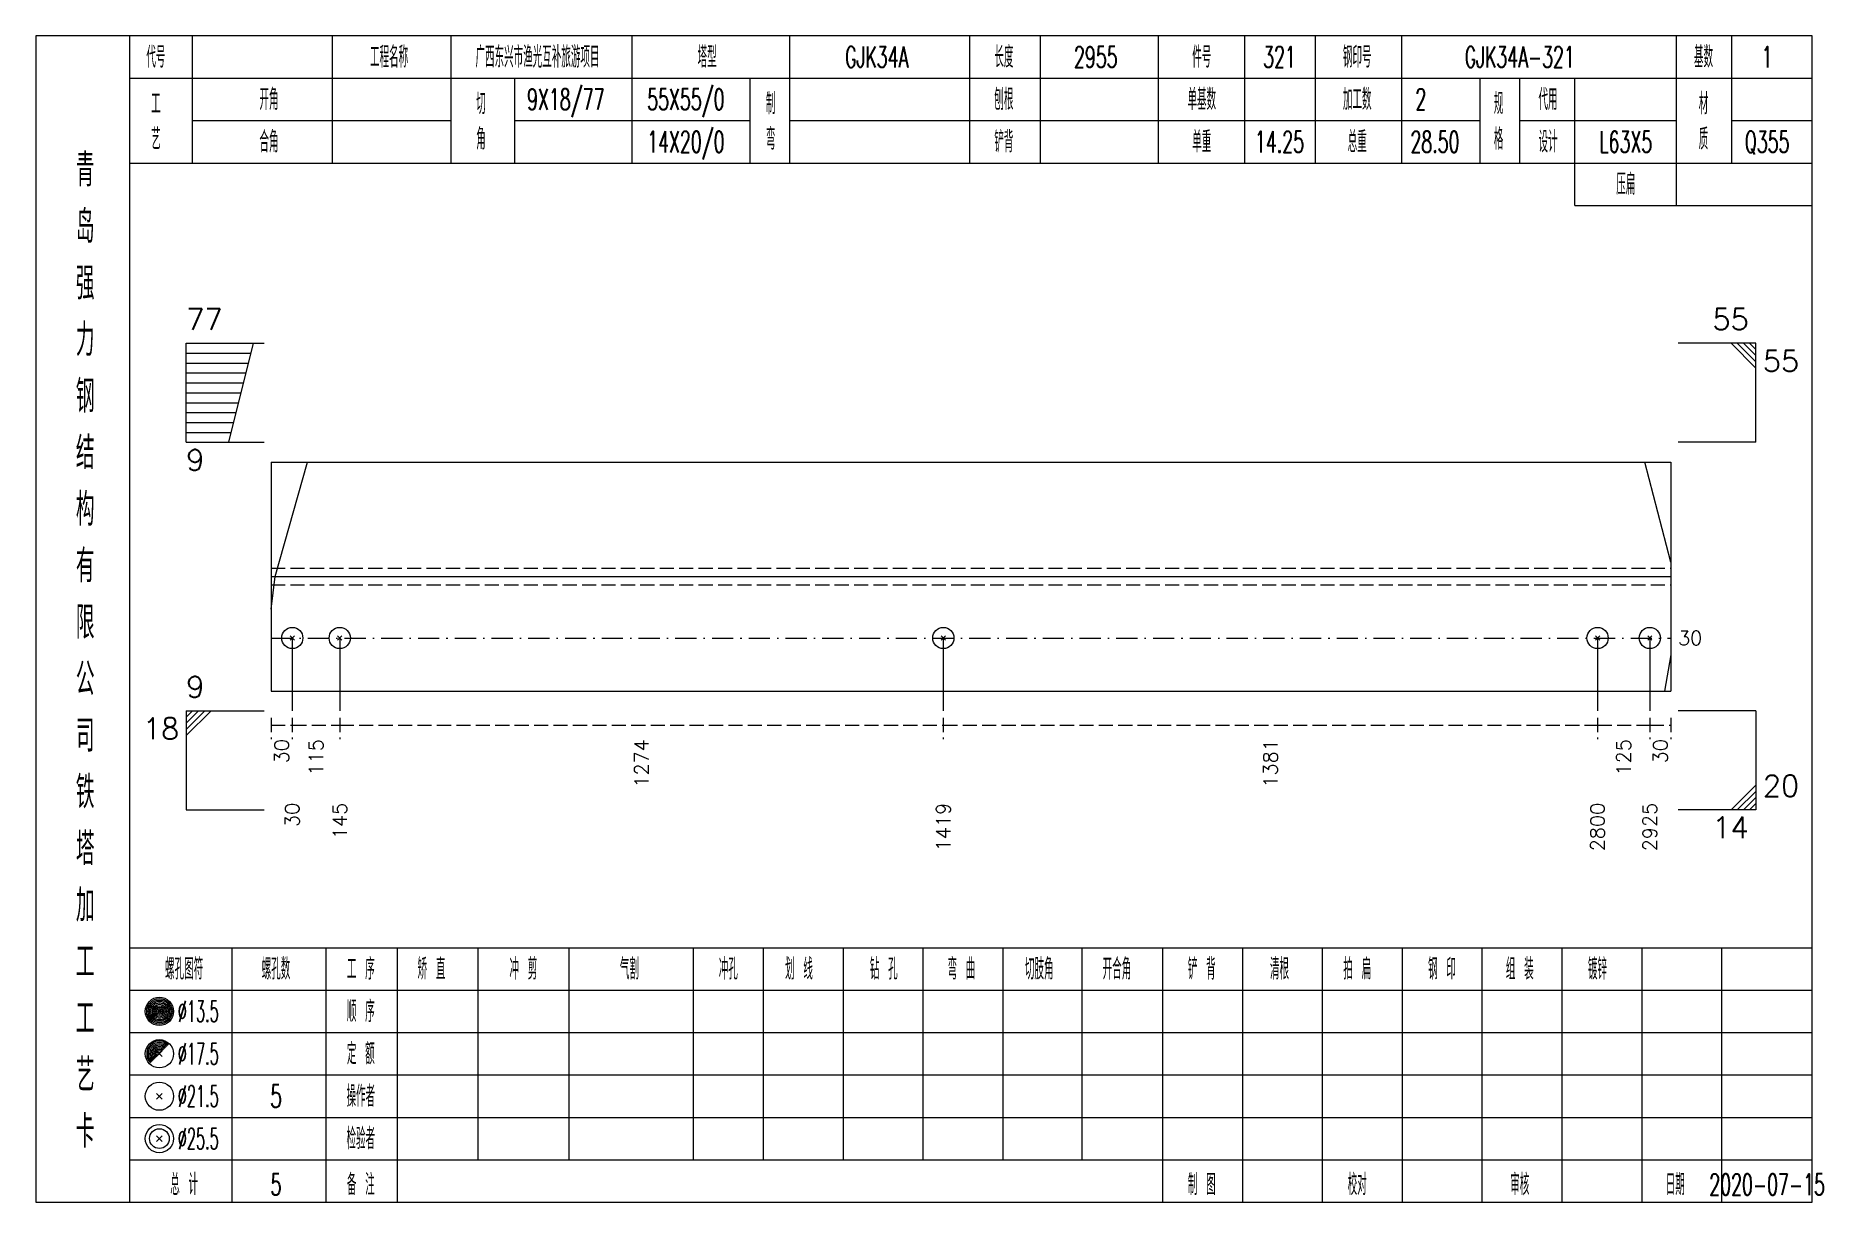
# Model space of a CAD drawing. Extents: x 0 to 2606, y -377 to 6479.
# Drawn here: x 522.8 to 775.7, y 5425 to 5590 of the extents above; entities that cross this region are included whole.
import ezdxf
from ezdxf.enums import TextEntityAlignment as Align

# ---------------------------------------------------------------- set-up
doc = ezdxf.new("R2010")
doc.units = 0
doc.header["$MEASUREMENT"] = 0
doc.linetypes.add('一点画线', pattern=[5.2, 3, -1, 0.2, -1])
doc.linetypes.add('虚线', pattern=[2.75, 2, -0.75])
doc.layers.get('0').update_dxf_attribs({"linetype": 'CONTINUOUS', "lineweight": 25})
doc.layers.add('1', color=7, linetype='CONTINUOUS', lineweight=25)
doc.layers.add('4', color=7, linetype='CONTINUOUS', lineweight=25)
doc.styles.get("Standard").update_dxf_attribs({"font": 'simplex.shx', "width": 0.7, "height": 3, "bigfont": 'gbhzfs.shx'})

msp = doc.modelspace()

# ---------------------------------------------------------------- texts
at = {"color": 7, "linetype": 'Continuous', "lineweight": 13}
for s, p in [('77', (544.1, 5547.5)), ('9', (544.1, 5495.5)), ('20', (767.2, 5481.5))]:
    msp.add_text(s, height=3, dxfattribs=at).set_placement(p, align=Align.BOTTOM_LEFT)
msp.add_text('55', height=3, dxfattribs=at).set_placement((765.2, 5547.5), align=Align.BOTTOM_RIGHT)
for s, p in [('55', (767.2, 5545.5)), ('9', (544.1, 5531.5))]:
    msp.add_text(s, height=3, dxfattribs=at).set_placement(p, align=Align.TOP_LEFT)
msp.add_text('30', height=2, dxfattribs=at).set_placement((755.2, 5504.81), align=Align.MIDDLE_LEFT)
for s, p in [('18', (543.1, 5493.5)), ('14', (765.2, 5479.5))]:
    msp.add_text(s, height=3, dxfattribs=at).set_placement(p, align=Align.TOP_RIGHT)
at = {"color": 8, "linetype": 'Continuous', "lineweight": 9}
for s, p in [('30', (557.6, 5490.5)), ('115', (562.46, 5490.5)), ('1274', (608.52, 5490.5)), ('1381', (697.52, 5490.5)), ('125', (747.5, 5490.5)), ('30', (752.7, 5490.5))]:
    msp.add_text(s, height=2, rotation=90, dxfattribs=at).set_placement(p, align=Align.MIDDLE_RIGHT)
at = {"layer": '1', "color": 7, "linetype": 'Continuous', "lineweight": 13}
for s, p in [('30', (559.1, 5481.5)), ('145', (565.82, 5481.5)), ('1419', (651.23, 5481.5)), ('2800', (743.81, 5481.5)), ('2925', (751.2, 5481.5))]:
    msp.add_text(s, height=2, rotation=90, dxfattribs=at).set_placement(p, align=Align.MIDDLE_RIGHT)
at = {"layer": '4', "color": 1, "linetype": 'Continuous', "lineweight": 13}
for s, height, width, p in [('代号', 3, 0.6, (539.8, 5587)), ('工程名称', 3, 0.6, (572.8, 5587)), ('广西东兴市渔光互补旅游项目', 3, 0.6, (593.8, 5587)), ('塔型', 3, 0.6, (617.8, 5587)), ('GJK34A', 3, 0.6, (641.8, 5587)), ('长度', 3, 0.6, (659.8, 5587)), ('2955', 3, 0.6, (672.8, 5587)), ('件号', 3, 0.6, (687.8, 5587)), ('321', 3, 0.6, (698.8, 5587)), ('钢印号', 3, 0.6, (709.8, 5587)), ('GJK34A-321', 3, 0.6, (732.8, 5587)), ('基数', 3, 0.6, (758.8, 5587)), ('1', 3, 0.6, (767.8, 5587)), ('开角', 3, 0.6, (555.8, 5581)), ('9X18/77', 3, 0.6, (597.8, 5581)), ('55X55/0', 3, 0.6, (614.8, 5581)), ('刨根', 3, 0.6, (659.8, 5581)), ('单基数', 3, 0.6, (687.8, 5581)), ('加工数', 3, 0.6, (709.8, 5581)), ('代用', 3, 0.6, (736.8, 5581)), ('工', 3, 0.6, (539.8, 5580.4)), ('切', 3, 0.6, (585.8, 5580.4)), ('制', 3, 0.6, (626.8, 5580.4)), ('2', 3, 0.6, (718.8, 5581)), ('规', 3, 0.6, (729.8, 5580.4)), ('材', 3, 0.6, (758.8, 5580.4)), ('艺', 3, 0.6, (539.8, 5575.4)), ('合角', 3, 0.6, (555.8, 5575)), ('角', 3, 0.6, (585.8, 5575.4)), ('14X20/0', 3, 0.6, (614.8, 5575)), ('弯', 3, 0.6, (626.8, 5575.4)), ('铲背', 3, 0.6, (659.8, 5575)), ('单重', 3, 0.6, (687.8, 5575)), ('14.25', 3, 0.6, (698.8, 5575)), ('总重', 3, 0.6, (709.8, 5575)), ('28.50', 3, 0.6, (720.8, 5575)), ('格', 3, 0.6, (729.8, 5575.4)), ('设计', 3, 0.6, (736.8, 5575)), ('L63X5', 3, 0.6, (747.8, 5575)), ('质', 3, 0.6, (758.8, 5575.4)), ('Q355', 3, 0.6, (767.8, 5575)), ('青', 4.6, 0.8, (529.8, 5571)), ('压扁', 3, 0.6, (747.8, 5569)), ('岛', 4.6, 0.8, (529.8, 5563)), ('强', 4.6, 0.8, (529.8, 5555)), ('力', 4.6, 0.8, (529.8, 5547)), ('钢', 4.6, 0.8, (529.8, 5539)), ('结', 4.6, 0.8, (529.8, 5531)), ('构', 4.6, 0.8, (529.8, 5523)), ('有', 4.6, 0.8, (529.8, 5515)), ('限', 4.6, 0.8, (529.8, 5507)), ('公', 4.6, 0.8, (529.8, 5499)), ('司', 4.6, 0.8, (529.8, 5491)), ('铁', 4.6, 0.8, (529.8, 5483)), ('塔', 4.6, 0.8, (529.8, 5475)), ('加', 4.6, 0.8, (529.8, 5467)), ('工', 4.6, 0.8, (529.8, 5459)), ('螺孔图符', 3, 0.6, (543.8, 5458)), ('螺孔数', 3, 0.6, (556.8, 5458)), ('工 序', 3, 0.6, (568.8, 5458)), ('矫 直', 3, 0.6, (578.8, 5458)), ('冲 剪', 3, 0.6, (591.8, 5458)), ('气割', 3, 0.6, (606.8, 5458)), ('冲孔', 3, 0.6, (620.8, 5458)), ('划 线', 3, 0.6, (630.8, 5458)), ('钻 孔', 3, 0.6, (642.8, 5458)), ('弯 曲', 3, 0.6, (653.8, 5458)), ('切肢角', 3, 0.6, (664.8, 5458)), ('开合角', 3, 0.6, (675.8, 5458)), ('铲 背', 3, 0.6, (687.8, 5458)), ('清根', 3, 0.6, (698.8, 5458)), ('拍 扁', 3, 0.6, (709.8, 5458)), ('钢 印', 3, 0.6, (721.8, 5458)), ('组 装', 3, 0.6, (732.8, 5458)), ('镀锌', 3, 0.6, (743.8, 5458)), ('顺 序', 3, 0.6, (568.8, 5452)), ('工', 4.6, 0.8, (529.8, 5451)), ('%%C13.5', 3, 0.5, (545.8, 5452)), ('%%C17.5', 3, 0.5, (545.8, 5446)), ('定 额', 3, 0.6, (568.8, 5446)), ('艺', 4.6, 0.8, (529.8, 5443)), ('%%C21.5', 3, 0.5, (545.8, 5440)), ('5', 3.2, 0.6, (556.8, 5440)), ('操作者', 3, 0.6, (568.8, 5440)), ('卡', 4.6, 0.8, (529.8, 5435)), ('检验者', 3, 0.6, (568.8, 5434)), ('%%C25.5', 3, 0.5, (545.8, 5434)), ('总 计', 3, 0.6, (543.8, 5427.5)), ('5', 3, 0.6, (556.8, 5427.5)), ('备 注', 3, 0.6, (568.8, 5427.5)), ('制 图', 3, 0.6, (687.8, 5427.5)), ('校对', 3, 0.6, (709.8, 5427.5)), ('审核', 3, 0.6, (732.8, 5427.5)), ('日期', 3, 0.6, (754.8, 5427.5)), ('2020-07-15', 3, 0.6, (767.8, 5427.5))]:
    msp.add_text(s, height=height, dxfattribs=dict(at, width=width)).set_placement(p, align=Align.MIDDLE_CENTER)

# ---------------------------------------------------------------- linework, layer by layer
at = {"color": 7, "linetype": 'Continuous', "lineweight": 13}
for p, q in [((544.1, 5546.5), (555.1, 5546.5)), ((544.1, 5532.5), (544.1, 5546.5)), ((544.1, 5545.1), (553.25, 5545.1)), ((550.1, 5532.5), (553.6, 5546.5)), ((766.2, 5546.5), (755.2, 5546.5)), ((762.7, 5546.5), (766.2, 5543)), ((763.57, 5546.5), (766.2, 5543.88)), ((764.45, 5546.5), (766.2, 5544.75)), ((765.32, 5546.5), (766.2, 5545.62)), ((766.2, 5532.5), (766.2, 5546.5)), ((544.1, 5543.7), (552.9, 5543.7)), ((544.1, 5542.3), (552.55, 5542.3)), ((544.1, 5540.9), (552.2, 5540.9)), ((544.1, 5539.5), (551.85, 5539.5)), ((544.1, 5538.1), (551.5, 5538.1)), ((544.1, 5536.7), (551.15, 5536.7)), ((544.1, 5535.3), (550.8, 5535.3)), ((544.1, 5533.9), (550.45, 5533.9)), ((544.1, 5532.5), (555.1, 5532.5)), ((766.2, 5532.5), (755.2, 5532.5)), ((556.7, 5513.5), (561.26, 5529.69)), ((754.2, 5515.56), (750.51, 5529.69)), ((556.1, 5508.87), (556.7, 5513.5)), ((559.1, 5504.81), (559.1, 5494.5)), ((565.82, 5504.81), (565.82, 5494.5)), ((651.23, 5504.81), (651.23, 5494.5)), ((743.81, 5504.81), (743.81, 5494.5)), ((751.2, 5504.81), (751.2, 5494.5)), ((754.2, 5502.45), (753.26, 5497.31)), ((544.1, 5494.5), (555.1, 5494.5)), ((544.1, 5494.5), (544.1, 5480.5)), ((544.97, 5494.5), (544.1, 5493.62)), ((545.85, 5494.5), (544.1, 5492.75)), ((546.72, 5494.5), (544.1, 5491.88)), ((547.6, 5494.5), (544.1, 5491)), ((766.2, 5494.5), (755.2, 5494.5)), ((766.2, 5494.5), (766.2, 5480.5)), ((762.7, 5480.5), (766.2, 5484)), ((763.57, 5480.5), (766.2, 5483.12)), ((764.45, 5480.5), (766.2, 5482.25)), ((765.32, 5480.5), (766.2, 5481.38)), ((544.1, 5480.5), (555.1, 5480.5)), ((766.2, 5480.5), (755.2, 5480.5))]:
    msp.add_line(p, q, dxfattribs=at)
at = {"color": 7, "linetype": 'Continuous', "lineweight": 18}
for p, q in [((556.1, 5529.69), (556.1, 5497.31)), ((556.1, 5529.69), (754.2, 5529.69)), ((754.2, 5529.69), (754.2, 5497.31)), ((556.1, 5513.5), (754.2, 5513.5))]:
    msp.add_line(p, q, dxfattribs=at)
at = {"color": 1, "linetype": '虚线', "lineweight": 18}
for p, q in [((556.1, 5514.69), (754.2, 5514.69)), ((556.1, 5512.31), (754.2, 5512.31))]:
    msp.add_line(p, q, dxfattribs=at)
at = {"color": 3, "linetype": '一点画线', "lineweight": 13}
msp.add_line((556.1, 5504.81), (754.2, 5504.81), dxfattribs=at)
at = {"color": 8, "linetype": '虚线', "lineweight": 9}
for p, q in [((556.1, 5493.5), (556.1, 5490.5)), ((556.1, 5492.5), (559.1, 5492.5)), ((559.1, 5493.5), (559.1, 5490.5)), ((559.1, 5493.5), (559.1, 5490.5)), ((559.1, 5492.5), (565.82, 5492.5)), ((565.82, 5493.5), (565.82, 5490.5)), ((565.82, 5493.5), (565.82, 5490.5)), ((565.82, 5492.5), (651.23, 5492.5)), ((651.23, 5493.5), (651.23, 5490.5)), ((651.23, 5493.5), (651.23, 5490.5)), ((651.23, 5492.5), (743.81, 5492.5)), ((743.81, 5493.5), (743.81, 5490.5)), ((743.81, 5493.5), (743.81, 5490.5)), ((743.81, 5492.5), (751.2, 5492.5)), ((751.2, 5493.5), (751.2, 5490.5)), ((751.2, 5493.5), (751.2, 5490.5)), ((751.2, 5492.5), (754.2, 5492.5)), ((754.2, 5493.5), (754.2, 5490.5))]:
    msp.add_line(p, q, dxfattribs=at)
at = {"layer": '1', "color": 7, "linetype": 'Continuous', "lineweight": 13}
for p, q in [((558.8, 5504.51), (559.4, 5505.11)), ((559.4, 5504.51), (558.8, 5505.11)), ((565.52, 5504.51), (566.12, 5505.11)), ((566.12, 5504.51), (565.52, 5505.11)), ((650.93, 5504.51), (651.53, 5505.11)), ((651.53, 5504.51), (650.93, 5505.11)), ((743.51, 5504.51), (744.11, 5505.11)), ((744.11, 5504.51), (743.51, 5505.11)), ((750.9, 5504.51), (751.5, 5505.11)), ((751.5, 5504.51), (750.9, 5505.11))]:
    msp.add_line(p, q, dxfattribs=at)
at = {"layer": '1', "color": 7, "linetype": 'Continuous', "lineweight": 18}
msp.add_line((556.1, 5497.31), (754.2, 5497.31), dxfattribs=at)
at = {"layer": '1', "color": 7, "linetype": 'Continuous', "lineweight": 13}
for centre in [(559.1, 5504.81), (565.82, 5504.81), (651.23, 5504.81), (743.81, 5504.81), (751.2, 5504.81)]:
    msp.add_circle(centre, 1.5, dxfattribs=at)
at = {"layer": '4', "color": 1, "linetype": 'Continuous', "lineweight": 18}
for p, q in [((536.1, 5425), (536.1, 5590)), ((545, 5572), (545, 5590)), ((564.8, 5572), (564.8, 5590)), ((581.6, 5572), (581.6, 5590)), ((607.2, 5572), (607.2, 5590)), ((629.5, 5572), (629.5, 5590)), ((655, 5572), (655, 5590)), ((665, 5572), (665, 5590)), ((681.7, 5572), (681.7, 5590)), ((693.9, 5572), (693.9, 5590)), ((703.9, 5572), (703.9, 5590)), ((716.1, 5572), (716.1, 5590)), ((755, 5566), (755, 5590)), ((762.8, 5572), (762.8, 5590)), ((536.1, 5584), (774.2, 5584)), ((590.6, 5572), (590.6, 5584)), ((623.9, 5572), (623.9, 5584)), ((727.2, 5572), (727.2, 5584)), ((732.8, 5572), (732.8, 5584)), ((740.6, 5566), (740.6, 5584)), ((545, 5578), (581.6, 5578)), ((590.6, 5578), (623.9, 5578)), ((629.5, 5578), (727.2, 5578)), ((732.8, 5578), (755, 5578)), ((762.8, 5578), (774.2, 5578)), ((536.1, 5572), (774.2, 5572)), ((740.6, 5566), (774.2, 5566)), ((536.1, 5461), (774.2, 5461)), ((550.6, 5425), (550.6, 5461)), ((563.9, 5425), (563.9, 5461)), ((574, 5425), (574, 5461)), ((585.4, 5431), (585.4, 5461)), ((598.3, 5431), (598.3, 5461)), ((615.9, 5431), (615.9, 5461)), ((625.8, 5431), (625.8, 5461)), ((637.1, 5431), (637.1, 5461)), ((648.4, 5431), (648.4, 5461)), ((659.7, 5431), (659.7, 5461)), ((670.9, 5431), (670.9, 5461)), ((682.3, 5431), (682.3, 5461)), ((693.6, 5431), (693.6, 5461)), ((704.9, 5431), (704.9, 5461)), ((716.2, 5431), (716.2, 5461)), ((727.5, 5431), (727.5, 5461)), ((738.8, 5431), (738.8, 5461)), ((750.1, 5431), (750.1, 5461)), ((761.4, 5431), (761.4, 5461)), ((536.1, 5455), (774.2, 5455)), ((536.1, 5449), (774.2, 5449)), ((536.1, 5443), (774.2, 5443)), ((536.1, 5437), (774.2, 5437)), ((536.1, 5431), (774.2, 5431)), ((682.3, 5425), (682.3, 5431)), ((693.6, 5425), (693.6, 5431)), ((704.9, 5425), (704.9, 5431)), ((716.2, 5425), (716.2, 5431)), ((727.5, 5425), (727.5, 5431)), ((738.8, 5425), (738.8, 5431)), ((750.1, 5425), (750.1, 5431)), ((761.4, 5425), (761.4, 5431))]:
    msp.add_line(p, q, dxfattribs=at)
at = {"layer": '4', "color": 7, "linetype": 'Continuous', "lineweight": 13}
for p, q in [((540.1, 5451.8), (540.5, 5452.2)), ((540.5, 5451.8), (540.1, 5452.2)), ((539.9, 5439.6), (540.7, 5440.4)), ((540.7, 5439.6), (539.9, 5440.4)), ((539.9, 5433.6), (540.7, 5434.4)), ((540.7, 5433.6), (539.9, 5434.4))]:
    msp.add_line(p, q, dxfattribs=at)
at = {"layer": '4', "color": 7, "linetype": 'Continuous', "lineweight": 0}
for p, q in [((539.9, 5445.6), (540.7, 5446.4)), ((539.9, 5446.4), (540.7, 5445.6))]:
    msp.add_line(p, q, dxfattribs=at)
at = {"layer": '4', "color": 1, "linetype": 'Continuous', "lineweight": 18}
msp.add_lwpolyline([(522.8, 5590), (522.8, 5425), (774.2, 5425), (774.2, 5590)], close=True, dxfattribs=at)
at = {"layer": '4', "color": 7, "linetype": 'Continuous', "lineweight": 13}
for centre, radius in [((540.3, 5452), 2), ((540.3, 5452), 1.8), ((540.3, 5452), 1.6), ((540.3, 5452), 1.4), ((540.3, 5452), 1.2), ((540.3, 5452), 1), ((540.3, 5452), 0.8), ((540.3, 5452), 0.6), ((540.3, 5452), 0.4), ((540.3, 5452), 0.2), ((540.3, 5446), 2), ((540.3, 5440), 2), ((540.3, 5434), 2), ((540.3, 5434), 1.4)]:
    msp.add_circle(centre, radius, dxfattribs=at)
for radius in [1.8, 1.6, 1.4, 1.2, 1, 0.8, 0.6, 0.4, 0.2]:
    msp.add_arc((540.3, 5446), radius, 45, 225, dxfattribs=at)

msp.set_redraw_order([(e.dxf.handle, doc.entitydb.next_handle()) for e in msp.query("TEXT MTEXT ATTDEF DIMENSION ARC_DIMENSION")])  # texts and dimensions are drawn at this point

doc.saveas('drawing.dxf')
